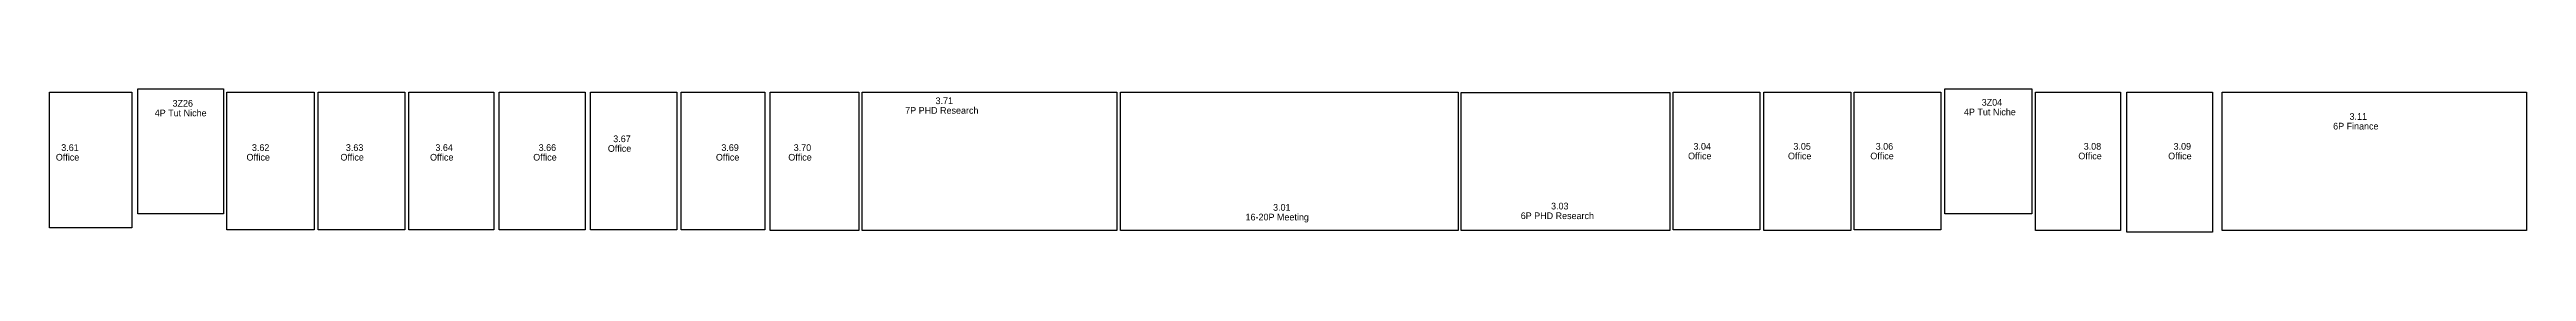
# Model space of a CAD drawing. Header units: millimetres. Extents: x 89863 to 339490, y 9313 to 52720.
# Drawn here: x 156863 to 230739, y 9313 to 13608 of the extents above; entities that cross this region are included whole.
import ezdxf

# ---------------------------------------------------------------- set-up
doc = ezdxf.new("R2010")
doc.units = ezdxf.units.MM
doc.layers.add('A-AREA-IDEN', color=7, linetype='Continuous')
doc.layers.add('A-AREA-ROOM', color=7, linetype='Continuous')

msp = doc.modelspace()

# ---------------------------------------------------------------- texts
at = {"layer": 'A-AREA-IDEN'}
for s, p in [('3.71', (183289, 13147)), ('3Z04', (214491, 13100)), ('4P Tut Niche', (160001, 12782)), ('3Z26', (160531, 13071)), ('7P PHD Research', (182383, 12858)), ('4P Tut Niche', (213962, 12811)), ('6P Finance', (224973, 12388)), ('3.11', (225461, 12677)), ('3.61', (157212, 11747)), ('3.62', (162899, 11747)), ('3.63', (165701, 11747)), ('3.64', (168372, 11747)), ('3.66', (171451, 11747)), ('Office', (173515, 11720)), ('3.67', (173676, 12009)), ('3.69', (176900, 11747)), ('3.70', (179059, 11747)), ('3.04', (205895, 11784)), ('3.05', (208875, 11784)), ('3.06', (211330, 11784)), ('3.08', (217534, 11784)), ('3.09', (220214, 11784)), ('Office', (157051, 11458)), ('Office', (162738, 11458)), ('Office', (165539, 11458)), ('Office', (168211, 11458)), ('Office', (171290, 11458)), ('Office', (176738, 11458)), ('Office', (178897, 11458)), ('Office', (205733, 11495)), ('Office', (208713, 11495)), ('Office', (211169, 11495)), ('Office', (217373, 11495)), ('Office', (220053, 11495)), ('16-20P Meeting', (192535, 9667)), ('3.01', (193356, 9956)), ('6P PHD Research', (200742, 9707)), ('3.03', (201647, 9996))]:
    msp.add_text(s, height=200, dxfattribs=at).set_placement(p)

# ---------------------------------------------------------------- linework, layer by layer
at = {"layer": 'A-AREA-ROOM'}
for points in [[(156863, 13506), (159315, 13506), (159315, 9445), (156863, 9445)], [(159492, 13608), (162051, 13608), (162051, 9865), (159492, 9865)], [(162153, 13506), (164751, 13506), (164751, 9386), (162153, 9386)], [(164877, 13506), (167461, 13506), (167461, 9386), (164877, 9386)], [(167577, 13506), (170115, 13506), (170115, 9385), (167577, 9385)], [(170277, 13506), (172835, 13506), (172835, 9385), (170277, 9385)], [(173001, 13506), (175568, 13506), (175568, 9389), (173001, 9389)], [(175701, 13506), (178199, 13506), (178199, 9385), (175701, 9385)], [(178353, 13506), (180999, 13506), (180999, 9370), (178353, 9370)], [(181101, 13506), (188699, 13506), (188699, 9370), (181101, 9370)], [(188801, 13506), (198881, 13506), (198881, 9370), (188801, 9370)], [(198966, 13493), (205190, 13493), (205190, 9370), (198966, 9370)], [(205292, 13506), (207870, 13506), (207870, 9384), (205292, 9384)], [(207992, 13506), (210590, 13506), (210590, 9370), (207992, 9370)], [(210692, 13506), (213270, 13506), (213270, 9384), (210692, 9384)], [(213392, 13608), (215990, 13608), (215990, 9865), (213392, 9865)], [(216092, 13506), (218627, 13506), (218627, 9366), (216092, 9366)], [(218816, 13506), (221375, 13506), (221375, 9313), (218816, 9313)], [(221662, 13506), (230739, 13506), (230739, 9370), (221662, 9370)]]:
    msp.add_lwpolyline(points, close=True, dxfattribs=at)

msp.set_redraw_order([(e.dxf.handle, doc.entitydb.next_handle()) for e in msp.query("TEXT MTEXT ATTDEF DIMENSION ARC_DIMENSION")])  # texts and dimensions are drawn at this point

doc.saveas('drawing.dxf')
